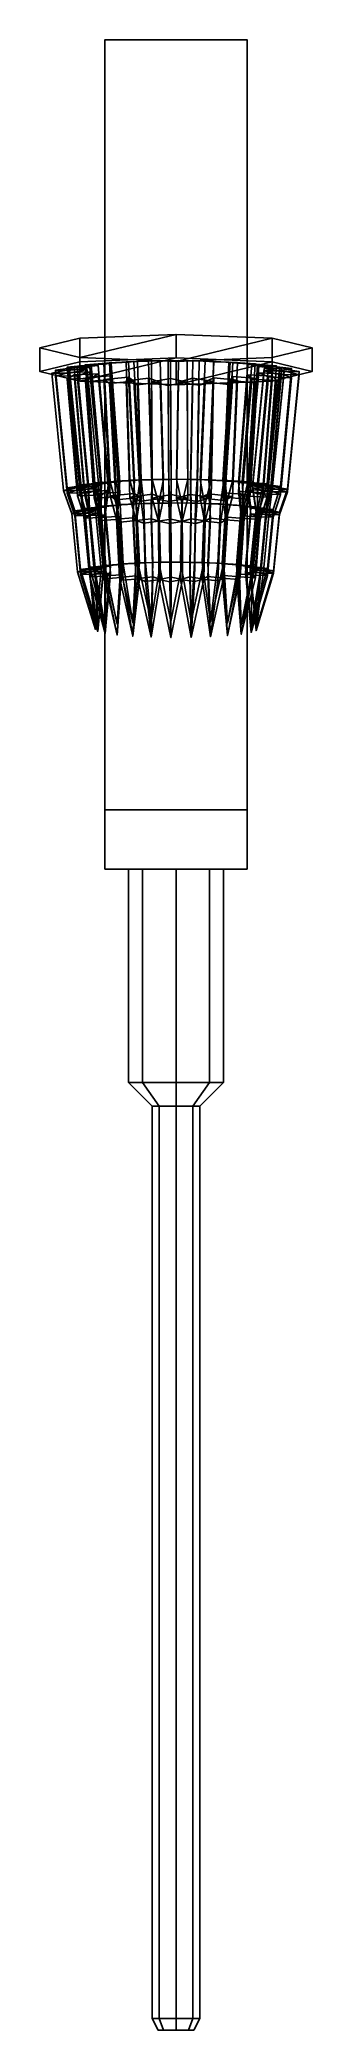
# Model space of a CAD drawing. Extents: x -0.12 to 0.12, y -1.63 to 0.05.
import ezdxf

# ---------------------------------------------------------------- set-up
doc = ezdxf.new("R2010")
doc.units = 0
doc.layers.add('SLEEVE', color=5, linetype='CONTINUOUS')

msp = doc.modelspace()

# ---------------------------------------------------------------- linework, layer by layer
at = {"layer": 'SLEEVE'}
for points in [[(-0.06, 0.05, 0.07), (-0.06, 0.05, -0.04), (-0.06, -0.6, -0.04), (-0.06, -0.6, -0.02)], [(0.06, 0.05, 0.07), (0.06, 0.05, -0.04), (-0.06, 0.05, -0.04), (-0.06, 0.05, 0.07)], [(-0.06, -0.6, -0.04), (-0.06, 0.05, -0.04), (0.06, 0.05, -0.04), (0.06, -0.6, -0.04)], [(0.06, -0.6, -0.02), (0.06, 0.05, 0.07), (-0.06, 0.05, 0.07), (-0.06, -0.6, -0.02)], [(-0.06, 0.05, 0.07), (-0.06, -0.6, -0.02), (-0.06, -0.65, -0.02), (-0.06, -0.65, 0.07)], [(0.06, 0.05, 0.07), (0.06, -0.6, -0.02), (-0.06, -0.6, -0.02), (-0.06, 0.05, 0.07)], [(0.06, -0.65, 0.07), (0.06, 0.05, 0.07), (-0.06, 0.05, 0.07), (-0.06, -0.65, 0.07)], [(0.06, -0.6, -0.04), (0.06, 0.05, -0.04), (0.06, 0.05, 0.07), (0.06, -0.6, -0.02)], [(0.06, -0.65, -0.02), (0.06, -0.6, -0.02), (0.06, 0.05, 0.07), (0.06, -0.65, 0.07)], [(-0.0813, -0.2019, 0.0991), (-0.115, -0.21, 0.18), (-0.0813, -0.2181, 0.2609), (0, -0.1986, 0.0656)], [(0, -0.2185, 0.0636), (-0.0813, -0.2218, 0.0971), (-0.0813, -0.2019, 0.0991), (0, -0.1986, 0.0656)], [(0, -0.1986, 0.0656), (-0.0813, -0.2181, 0.2609), (0, -0.2214, 0.2944), (0.0813, -0.2019, 0.0991)], [(0.0813, -0.2218, 0.0971), (0, -0.2185, 0.0636), (0, -0.1986, 0.0656), (0.0813, -0.2019, 0.0991)], [(-0.0813, -0.2218, 0.0971), (-0.115, -0.2299, 0.178), (-0.115, -0.21, 0.18), (-0.0813, -0.2019, 0.0991)], [(-0.115, -0.2299, 0.178), (-0.0813, -0.238, 0.2589), (-0.0813, -0.2181, 0.2609), (-0.115, -0.21, 0.18)], [(-0.0813, -0.238, 0.2589), (0, -0.2413, 0.2924), (0, -0.2214, 0.2944), (-0.0813, -0.2181, 0.2609)], [(0.0813, -0.2019, 0.0991), (0, -0.2214, 0.2944), (0.0813, -0.2181, 0.2609), (0.115, -0.21, 0.18)], [(0, -0.2413, 0.2924), (0.0813, -0.238, 0.2589), (0.0813, -0.2181, 0.2609), (0, -0.2214, 0.2944)], [(0.115, -0.2299, 0.178), (0.0813, -0.2218, 0.0971), (0.0813, -0.2019, 0.0991), (0.115, -0.21, 0.18)], [(0.0813, -0.238, 0.2589), (0.115, -0.2299, 0.178), (0.115, -0.21, 0.18), (0.0813, -0.2181, 0.2609)], [(0, -0.2185, 0.0636), (-0.0813, -0.238, 0.2589), (-0.115, -0.2299, 0.178), (-0.0813, -0.2218, 0.0971)], [(-0.0801, -0.3274, 0.1532), (-0.095, -0.3304, 0.168), (-0.1049, -0.2314, 0.1779), (-0.09, -0.2284, 0.1631)], [(-0.095, -0.3304, 0.168), (-0.0801, -0.3304, 0.1831), (-0.09, -0.2314, 0.1929), (-0.1049, -0.2314, 0.1779)], [(-0.0738, -0.3255, 0.1339), (-0.092, -0.3281, 0.1445), (-0.1016, -0.2288, 0.1519), (-0.0834, -0.2262, 0.1413)], [(-0.092, -0.3281, 0.1445), (-0.0813, -0.3284, 0.1628), (-0.0909, -0.2291, 0.1702), (-0.1016, -0.2288, 0.1519)], [(-0.0813, -0.3294, 0.1735), (-0.092, -0.3327, 0.1915), (-0.1016, -0.234, 0.2038), (-0.0909, -0.2307, 0.1858)], [(-0.092, -0.3327, 0.1915), (-0.0738, -0.3323, 0.2024), (-0.0834, -0.2336, 0.2147), (-0.1016, -0.234, 0.2038)], [(-0.0629, -0.3238, 0.1167), (-0.0832, -0.3259, 0.1224), (-0.0919, -0.2264, 0.1276), (-0.0716, -0.2243, 0.1218)], [(-0.0832, -0.3259, 0.1224), (-0.0774, -0.3264, 0.1428), (-0.0861, -0.2269, 0.1479), (-0.0919, -0.2264, 0.1276)], [(-0.0774, -0.3314, 0.1934), (-0.0832, -0.3349, 0.2135), (-0.0919, -0.2364, 0.2282), (-0.0861, -0.2329, 0.2081)], [(-0.0813, -0.3284, 0.1628), (-0.0631, -0.3258, 0.1522), (-0.0727, -0.2266, 0.1596), (-0.0909, -0.2291, 0.1702)], [(-0.0631, -0.329, 0.1844), (-0.0813, -0.3294, 0.1735), (-0.0909, -0.2307, 0.1858), (-0.0727, -0.2303, 0.1967)], [(-0.0801, -0.3304, 0.1831), (-0.0651, -0.3274, 0.1683), (-0.0751, -0.2284, 0.1782), (-0.09, -0.2314, 0.1929)], [(-0.0651, -0.3274, 0.1683), (-0.0801, -0.3274, 0.1532), (-0.09, -0.2284, 0.1631), (-0.0751, -0.2284, 0.1782)], [(-0.0774, -0.3264, 0.1428), (-0.0571, -0.3243, 0.1371), (-0.0658, -0.2248, 0.1422), (-0.0861, -0.2269, 0.1479)], [(-0.0571, -0.3305, 0.1995), (-0.0774, -0.3314, 0.1934), (-0.0861, -0.2329, 0.2081), (-0.0658, -0.232, 0.2142)], [(-0.0631, -0.3258, 0.1522), (-0.0738, -0.3255, 0.1339), (-0.0834, -0.2262, 0.1413), (-0.0727, -0.2266, 0.1596)], [(-0.0738, -0.3323, 0.2024), (-0.0631, -0.329, 0.1844), (-0.0727, -0.2303, 0.1967), (-0.0834, -0.2336, 0.2147)], [(0.0813, -0.2218, 0.0971), (0, -0.2413, 0.2924), (-0.0813, -0.238, 0.2589), (0, -0.2185, 0.0636)], [(-0.0481, -0.3224, 0.1027), (-0.0692, -0.3239, 0.1033), (-0.0765, -0.2242, 0.1064), (-0.0553, -0.2227, 0.1058)], [(-0.0692, -0.3239, 0.1033), (-0.0686, -0.3246, 0.1245), (-0.0759, -0.2249, 0.1276), (-0.0765, -0.2242, 0.1064)], [(-0.0686, -0.3333, 0.2118), (-0.0692, -0.3369, 0.2327), (-0.0765, -0.2385, 0.2493), (-0.0759, -0.2349, 0.2284)], [(-0.0686, -0.3246, 0.1245), (-0.0475, -0.323, 0.1239), (-0.0547, -0.2233, 0.127), (-0.0759, -0.2249, 0.1276)], [(-0.0475, -0.3319, 0.2127), (-0.0686, -0.3333, 0.2118), (-0.0759, -0.2349, 0.2284), (-0.0547, -0.2335, 0.2293)], [(-0.0571, -0.3243, 0.1371), (-0.0629, -0.3238, 0.1167), (-0.0716, -0.2243, 0.1218), (-0.0658, -0.2248, 0.1422)], [(-0.0629, -0.3341, 0.2196), (-0.0571, -0.3305, 0.1995), (-0.0658, -0.232, 0.2142), (-0.0716, -0.2355, 0.2342)], [(-0.0556, -0.323, 0.1089), (-0.0349, -0.322, 0.1135), (-0.0402, -0.2221, 0.1151), (-0.0609, -0.2232, 0.1104)], [(-0.0509, -0.3224, 0.0882), (-0.0556, -0.323, 0.1089), (-0.0609, -0.2232, 0.1104), (-0.0562, -0.2226, 0.0897)], [(-0.0349, -0.3329, 0.223), (-0.0556, -0.3348, 0.2274), (-0.0609, -0.2367, 0.2456), (-0.0402, -0.2347, 0.2412)], [(-0.0302, -0.3214, 0.0929), (-0.0509, -0.3224, 0.0882), (-0.0562, -0.2226, 0.0897), (-0.0356, -0.2216, 0.0944)], [(-0.0475, -0.323, 0.1239), (-0.0481, -0.3224, 0.1027), (-0.0553, -0.2227, 0.1058), (-0.0547, -0.2233, 0.127)], [(-0.0481, -0.3354, 0.2336), (-0.0475, -0.3319, 0.2127), (-0.0547, -0.2335, 0.2293), (-0.0553, -0.2371, 0.2502)], [(-0.039, -0.3218, 0.097), (-0.0201, -0.3213, 0.1066), (-0.0232, -0.2213, 0.1071), (-0.0421, -0.2219, 0.0975)], [(-0.0294, -0.3214, 0.0781), (-0.039, -0.3218, 0.097), (-0.0421, -0.2219, 0.0975), (-0.0324, -0.2215, 0.0786)], [(-0.0349, -0.322, 0.1135), (-0.0302, -0.3214, 0.0929), (-0.0356, -0.2216, 0.0944), (-0.0402, -0.2221, 0.1151)], [(-0.0302, -0.3364, 0.2434), (-0.0349, -0.3329, 0.223), (-0.0402, -0.2347, 0.2412), (-0.0356, -0.2382, 0.2616)], [(-0.0105, -0.3209, 0.0877), (-0.0294, -0.3214, 0.0781), (-0.0324, -0.2215, 0.0786), (-0.0135, -0.2209, 0.0882)], [(-0.0201, -0.3213, 0.1066), (-0.0105, -0.3209, 0.0877), (-0.0135, -0.2209, 0.0882), (-0.0232, -0.2213, 0.1071)], [(-0.006, -0.321, 0.0736), (-0.02, -0.3211, 0.0896), (-0.0206, -0.2211, 0.0896), (-0.0066, -0.221, 0.0737)], [(-0.02, -0.3211, 0.0896), (-0.0041, -0.321, 0.1036), (-0.0047, -0.221, 0.1036), (-0.0206, -0.2211, 0.0896)], [(0.0099, -0.3209, 0.0877), (-0.006, -0.321, 0.0736), (-0.0066, -0.221, 0.0737), (0.0093, -0.2209, 0.0877)], [(-0.0041, -0.321, 0.1036), (0.0099, -0.3209, 0.0877), (0.0093, -0.2209, 0.0877), (-0.0047, -0.221, 0.1036)], [(0.115, -0.2299, 0.178), (0.0813, -0.238, 0.2589), (0, -0.2413, 0.2924), (0.0813, -0.2218, 0.0971)], [(0.0178, -0.3211, 0.0751), (0.0003, -0.3208, 0.0871), (0.0021, -0.2208, 0.0872), (0.0197, -0.2211, 0.0753)], [(0.0003, -0.3208, 0.0871), (0.0122, -0.3211, 0.1046), (0.0141, -0.2211, 0.1048), (0.0021, -0.2208, 0.0872)], [(0.0122, -0.3211, 0.1046), (0.0297, -0.3214, 0.0927), (0.0316, -0.2214, 0.0928), (0.0141, -0.2211, 0.1048)], [(0.0297, -0.3214, 0.0927), (0.0178, -0.3211, 0.0751), (0.0197, -0.2211, 0.0753), (0.0316, -0.2214, 0.0928)], [(0.0404, -0.3219, 0.0825), (0.0205, -0.3211, 0.0897), (0.0247, -0.2212, 0.0906), (0.0447, -0.222, 0.0834)], [(0.0205, -0.3211, 0.0897), (0.0277, -0.3216, 0.1096), (0.032, -0.2217, 0.1106), (0.0247, -0.2212, 0.0906)], [(0.0277, -0.3333, 0.2269), (0.0205, -0.3367, 0.2466), (0.0247, -0.2386, 0.2654), (0.032, -0.2352, 0.2458)], [(0.0277, -0.3216, 0.1096), (0.0477, -0.3224, 0.1024), (0.0519, -0.2224, 0.1033), (0.032, -0.2217, 0.1106)], [(0.0477, -0.3355, 0.2339), (0.0277, -0.3333, 0.2269), (0.032, -0.2352, 0.2458), (0.0519, -0.2374, 0.2527)], [(0.0606, -0.3231, 0.0952), (0.0395, -0.3218, 0.0972), (0.0458, -0.2221, 0.0995), (0.0669, -0.2234, 0.0974)], [(0.0395, -0.3218, 0.0972), (0.0415, -0.3224, 0.1183), (0.0479, -0.2227, 0.1206), (0.0458, -0.2221, 0.0995)], [(0.0415, -0.3324, 0.2182), (0.0395, -0.336, 0.239), (0.0458, -0.2377, 0.2565), (0.0479, -0.2342, 0.2357)], [(0.0477, -0.3224, 0.1024), (0.0404, -0.3219, 0.0825), (0.0447, -0.222, 0.0834), (0.0519, -0.2224, 0.1033)], [(0.0415, -0.3224, 0.1183), (0.0626, -0.3237, 0.1163), (0.0689, -0.224, 0.1185), (0.0479, -0.2227, 0.1206)], [(0.0626, -0.3341, 0.22), (0.0415, -0.3324, 0.2182), (0.0479, -0.2342, 0.2357), (0.0689, -0.2358, 0.2375)], [(0.056, -0.323, 0.1092), (0.0527, -0.3236, 0.1302), (0.0607, -0.224, 0.1343), (0.064, -0.2234, 0.1133)], [(0.0527, -0.3236, 0.1302), (0.0736, -0.3254, 0.1334), (0.0816, -0.2259, 0.1374), (0.0607, -0.224, 0.1343)], [(0.0736, -0.3324, 0.2029), (0.0527, -0.3312, 0.2064), (0.0607, -0.2328, 0.2221), (0.0816, -0.2339, 0.2186)], [(0.0527, -0.3312, 0.2064), (0.056, -0.3348, 0.227), (0.064, -0.2364, 0.2427), (0.0607, -0.2328, 0.2221)], [(0.0769, -0.3249, 0.1124), (0.056, -0.323, 0.1092), (0.064, -0.2234, 0.1133), (0.0849, -0.2253, 0.1165)], [(0.0626, -0.3237, 0.1163), (0.0606, -0.3231, 0.0952), (0.0669, -0.2234, 0.0974), (0.0689, -0.224, 0.1185)], [(0.0689, -0.3246, 0.1249), (0.0606, -0.3251, 0.1444), (0.0698, -0.2257, 0.1507), (0.0782, -0.2252, 0.1312)], [(0.0606, -0.3251, 0.1444), (0.08, -0.3274, 0.1527), (0.0892, -0.228, 0.1589), (0.0698, -0.2257, 0.1507)], [(0.08, -0.3305, 0.1836), (0.0606, -0.3298, 0.1921), (0.0698, -0.2312, 0.2057), (0.0892, -0.2318, 0.1971)], [(0.0606, -0.3298, 0.1921), (0.0689, -0.3332, 0.2113), (0.0782, -0.2346, 0.2249), (0.0698, -0.2312, 0.2057)], [(0.0776, -0.3264, 0.1433), (0.0646, -0.3266, 0.1602), (0.0745, -0.2275, 0.1688), (0.0874, -0.2273, 0.152)], [(0.0646, -0.3266, 0.1602), (0.0813, -0.3294, 0.173), (0.0912, -0.2303, 0.1816), (0.0745, -0.2275, 0.1688)], [(0.0813, -0.3284, 0.1633), (0.0646, -0.3282, 0.1764), (0.0745, -0.2294, 0.1875), (0.0912, -0.2295, 0.1744)], [(0.0646, -0.3282, 0.1764), (0.0776, -0.3314, 0.1929), (0.0874, -0.2325, 0.204), (0.0745, -0.2294, 0.1875)], [(0.0883, -0.3269, 0.1332), (0.0689, -0.3246, 0.1249), (0.0782, -0.2252, 0.1312), (0.0976, -0.2275, 0.1394)], [(0.0689, -0.3332, 0.2113), (0.0883, -0.3339, 0.2028), (0.0976, -0.2352, 0.2163), (0.0782, -0.2346, 0.2249)], [(0.0736, -0.3254, 0.1334), (0.0769, -0.3249, 0.1124), (0.0849, -0.2253, 0.1165), (0.0816, -0.2259, 0.1374)], [(0.0769, -0.3359, 0.2235), (0.0736, -0.3324, 0.2029), (0.0816, -0.2339, 0.2186), (0.0849, -0.2375, 0.2392)], [(0.0942, -0.3292, 0.1561), (0.0776, -0.3264, 0.1433), (0.0874, -0.2273, 0.152), (0.1041, -0.2301, 0.1648)], [(0.0776, -0.3314, 0.1929), (0.0942, -0.3316, 0.1798), (0.1041, -0.2327, 0.191), (0.0874, -0.2325, 0.204)], [(0.08, -0.3274, 0.1527), (0.0883, -0.3269, 0.1332), (0.0976, -0.2275, 0.1394), (0.0892, -0.228, 0.1589)], [(0.0883, -0.3339, 0.2028), (0.08, -0.3305, 0.1836), (0.0892, -0.2318, 0.1971), (0.0976, -0.2352, 0.2163)], [(0.0942, -0.3316, 0.1798), (0.0813, -0.3284, 0.1633), (0.0912, -0.2295, 0.1744), (0.1041, -0.2327, 0.191)], [(0.0813, -0.3294, 0.173), (0.0942, -0.3292, 0.1561), (0.1041, -0.2301, 0.1648), (0.0912, -0.2303, 0.1816)], [(-0.0832, -0.3349, 0.2135), (-0.0629, -0.3341, 0.2196), (-0.0716, -0.2355, 0.2342), (-0.0919, -0.2364, 0.2282)], [(-0.0692, -0.3369, 0.2327), (-0.0481, -0.3354, 0.2336), (-0.0553, -0.2371, 0.2502), (-0.0765, -0.2385, 0.2493)], [(-0.0556, -0.3348, 0.2274), (-0.0509, -0.3384, 0.2478), (-0.0562, -0.2402, 0.266), (-0.0609, -0.2367, 0.2456)], [(-0.0509, -0.3384, 0.2478), (-0.0302, -0.3364, 0.2434), (-0.0356, -0.2382, 0.2616), (-0.0562, -0.2402, 0.266)], [(-0.0201, -0.3336, 0.2299), (-0.039, -0.336, 0.2393), (-0.0421, -0.2379, 0.2586), (-0.0232, -0.2355, 0.2492)], [(-0.039, -0.336, 0.2393), (-0.0294, -0.3394, 0.2579), (-0.0324, -0.2413, 0.2772), (-0.0421, -0.2379, 0.2586)], [(-0.0294, -0.3394, 0.2579), (-0.0105, -0.3369, 0.2485), (-0.0135, -0.2389, 0.2678), (-0.0324, -0.2413, 0.2772)], [(-0.0105, -0.3369, 0.2485), (-0.0201, -0.3336, 0.2299), (-0.0232, -0.2355, 0.2492), (-0.0135, -0.2389, 0.2678)], [(-0.0041, -0.3339, 0.233), (-0.02, -0.3368, 0.2467), (-0.0206, -0.2387, 0.2665), (-0.0047, -0.2359, 0.2527)], [(-0.02, -0.3368, 0.2467), (-0.006, -0.3398, 0.2623), (-0.0066, -0.2418, 0.2821), (-0.0206, -0.2387, 0.2665)], [(-0.006, -0.3398, 0.2623), (0.0099, -0.3369, 0.2486), (0.0093, -0.2389, 0.2683), (-0.0066, -0.2418, 0.2821)], [(0.0099, -0.3369, 0.2486), (-0.0041, -0.3339, 0.233), (-0.0047, -0.2359, 0.2527), (0.0093, -0.2389, 0.2683)], [(0.0122, -0.3338, 0.232), (0.0003, -0.337, 0.2492), (0.0021, -0.239, 0.2688), (0.0141, -0.2357, 0.2515)], [(0.0003, -0.337, 0.2492), (0.0178, -0.3397, 0.2608), (0.0197, -0.2416, 0.2804), (0.0021, -0.239, 0.2688)], [(0.0297, -0.3364, 0.2436), (0.0122, -0.3338, 0.232), (0.0141, -0.2357, 0.2515), (0.0316, -0.2384, 0.2632)], [(0.0178, -0.3397, 0.2608), (0.0297, -0.3364, 0.2436), (0.0316, -0.2384, 0.2632), (0.0197, -0.2416, 0.2804)], [(0.0205, -0.3367, 0.2466), (0.0404, -0.3389, 0.2535), (0.0447, -0.2408, 0.2723), (0.0247, -0.2386, 0.2654)], [(0.0395, -0.336, 0.239), (0.0606, -0.3377, 0.2408), (0.0669, -0.2394, 0.2583), (0.0458, -0.2377, 0.2565)], [(0.0404, -0.3389, 0.2535), (0.0477, -0.3355, 0.2339), (0.0519, -0.2374, 0.2527), (0.0447, -0.2408, 0.2723)], [(0.056, -0.3348, 0.227), (0.0769, -0.3359, 0.2235), (0.0849, -0.2375, 0.2392), (0.064, -0.2364, 0.2427)], [(0.0606, -0.3377, 0.2408), (0.0626, -0.3341, 0.22), (0.0689, -0.2358, 0.2375), (0.0669, -0.2394, 0.2583)], [(-0.095, -0.3304, 0.168), (-0.0801, -0.3274, 0.1532), (-0.0781, -0.3477, 0.1562), (-0.088, -0.3497, 0.1661)], [(-0.0801, -0.3304, 0.1831), (-0.095, -0.3304, 0.168), (-0.088, -0.3497, 0.1661), (-0.0781, -0.3497, 0.1761)], [(-0.092, -0.3281, 0.1445), (-0.0738, -0.3255, 0.1339), (-0.0731, -0.3458, 0.1372), (-0.0853, -0.3475, 0.1443)], [(-0.0813, -0.3284, 0.1628), (-0.092, -0.3281, 0.1445), (-0.0853, -0.3475, 0.1443), (-0.0781, -0.3478, 0.1565)], [(-0.092, -0.3327, 0.1915), (-0.0813, -0.3294, 0.1735), (-0.0781, -0.3497, 0.1758), (-0.0853, -0.3519, 0.1878)], [(-0.0738, -0.3323, 0.2024), (-0.092, -0.3327, 0.1915), (-0.0853, -0.3519, 0.1878), (-0.0731, -0.3516, 0.1951)], [(-0.0832, -0.3259, 0.1224), (-0.0629, -0.3238, 0.1167), (-0.0636, -0.3441, 0.12), (-0.0771, -0.3455, 0.1239)], [(-0.0774, -0.3264, 0.1428), (-0.0832, -0.3259, 0.1224), (-0.0771, -0.3455, 0.1239), (-0.0732, -0.3459, 0.1374)], [(-0.0832, -0.3349, 0.2135), (-0.0774, -0.3314, 0.1934), (-0.0732, -0.3516, 0.1949), (-0.0771, -0.3539, 0.2083)], [(-0.0629, -0.3341, 0.2196), (-0.0832, -0.3349, 0.2135), (-0.0771, -0.3539, 0.2083), (-0.0636, -0.3533, 0.2123)], [(-0.0631, -0.3258, 0.1522), (-0.0813, -0.3284, 0.1628), (-0.0781, -0.3478, 0.1565), (-0.066, -0.346, 0.1494)], [(-0.0813, -0.3294, 0.1735), (-0.0631, -0.329, 0.1844), (-0.066, -0.3494, 0.1831), (-0.0781, -0.3497, 0.1758)], [(-0.0801, -0.3274, 0.1532), (-0.0651, -0.3274, 0.1683), (-0.0681, -0.3477, 0.1663), (-0.0781, -0.3477, 0.1562)], [(-0.0651, -0.3274, 0.1683), (-0.0801, -0.3304, 0.1831), (-0.0781, -0.3497, 0.1761), (-0.0681, -0.3477, 0.1663)], [(-0.0571, -0.3243, 0.1371), (-0.0774, -0.3264, 0.1428), (-0.0732, -0.3459, 0.1374), (-0.0597, -0.3445, 0.1336)], [(-0.0774, -0.3314, 0.1934), (-0.0571, -0.3305, 0.1995), (-0.0597, -0.351, 0.1989), (-0.0732, -0.3516, 0.1949)], [(-0.0738, -0.3255, 0.1339), (-0.0631, -0.3258, 0.1522), (-0.066, -0.346, 0.1494), (-0.0731, -0.3458, 0.1372)], [(-0.0631, -0.329, 0.1844), (-0.0738, -0.3323, 0.2024), (-0.0731, -0.3516, 0.1951), (-0.066, -0.3494, 0.1831)], [(-0.0692, -0.3239, 0.1033), (-0.0481, -0.3224, 0.1027), (-0.0501, -0.3427, 0.1057), (-0.0642, -0.3437, 0.1061)], [(-0.0686, -0.3246, 0.1245), (-0.0692, -0.3239, 0.1033), (-0.0642, -0.3437, 0.1061), (-0.0638, -0.3441, 0.1202)], [(-0.0692, -0.3369, 0.2327), (-0.0686, -0.3333, 0.2118), (-0.0638, -0.3533, 0.2121), (-0.0642, -0.3557, 0.226)], [(-0.0481, -0.3354, 0.2336), (-0.0692, -0.3369, 0.2327), (-0.0642, -0.3557, 0.226), (-0.0501, -0.3548, 0.2266)], [(-0.0475, -0.323, 0.1239), (-0.0686, -0.3246, 0.1245), (-0.0638, -0.3441, 0.1202), (-0.0497, -0.3431, 0.1198)], [(-0.0686, -0.3333, 0.2118), (-0.0475, -0.3319, 0.2127), (-0.0497, -0.3524, 0.2127), (-0.0638, -0.3533, 0.2121)], [(-0.0629, -0.3238, 0.1167), (-0.0571, -0.3243, 0.1371), (-0.0597, -0.3445, 0.1336), (-0.0636, -0.3441, 0.12)], [(-0.0571, -0.3305, 0.1995), (-0.0629, -0.3341, 0.2196), (-0.0636, -0.3533, 0.2123), (-0.0597, -0.351, 0.1989)], [(-0.0349, -0.322, 0.1135), (-0.0556, -0.323, 0.1089), (-0.0503, -0.3427, 0.1059), (-0.0365, -0.342, 0.109)], [(-0.0556, -0.323, 0.1089), (-0.0509, -0.3224, 0.0882), (-0.0472, -0.3423, 0.0921), (-0.0503, -0.3427, 0.1059)], [(-0.0556, -0.3348, 0.2274), (-0.0349, -0.3329, 0.223), (-0.0365, -0.3534, 0.2235), (-0.0503, -0.3547, 0.2264)], [(-0.0509, -0.3384, 0.2478), (-0.0556, -0.3348, 0.2274), (-0.0503, -0.3547, 0.2264), (-0.0472, -0.3571, 0.24)], [(-0.0509, -0.3224, 0.0882), (-0.0302, -0.3214, 0.0929), (-0.0334, -0.3416, 0.0952), (-0.0472, -0.3423, 0.0921)], [(-0.0481, -0.3224, 0.1027), (-0.0475, -0.323, 0.1239), (-0.0497, -0.3431, 0.1198), (-0.0501, -0.3427, 0.1057)], [(-0.0475, -0.3319, 0.2127), (-0.0481, -0.3354, 0.2336), (-0.0501, -0.3548, 0.2266), (-0.0497, -0.3524, 0.2127)], [(-0.0201, -0.3213, 0.1066), (-0.039, -0.3218, 0.097), (-0.0336, -0.3416, 0.0953), (-0.0211, -0.3413, 0.1018)], [(-0.039, -0.3218, 0.097), (-0.0294, -0.3214, 0.0781), (-0.0272, -0.3414, 0.0827), (-0.0336, -0.3416, 0.0953)], [(-0.039, -0.336, 0.2393), (-0.0201, -0.3336, 0.2299), (-0.0211, -0.3542, 0.2307), (-0.0336, -0.3558, 0.237)], [(-0.0302, -0.3214, 0.0929), (-0.0349, -0.322, 0.1135), (-0.0365, -0.342, 0.109), (-0.0334, -0.3416, 0.0952)], [(-0.0349, -0.3329, 0.223), (-0.0302, -0.3364, 0.2434), (-0.0334, -0.3558, 0.2371), (-0.0365, -0.3534, 0.2235)], [(-0.0294, -0.3214, 0.0781), (-0.0105, -0.3209, 0.0877), (-0.0146, -0.341, 0.0892), (-0.0272, -0.3414, 0.0827)], [(-0.0105, -0.3209, 0.0877), (-0.0201, -0.3213, 0.1066), (-0.0211, -0.3413, 0.1018), (-0.0146, -0.341, 0.0892)], [(-0.0201, -0.3336, 0.2299), (-0.0105, -0.3369, 0.2485), (-0.0146, -0.3564, 0.2431), (-0.0211, -0.3542, 0.2307)], [(-0.0041, -0.321, 0.1036), (-0.02, -0.3211, 0.0896), (-0.0149, -0.341, 0.0892), (-0.0043, -0.341, 0.0986)], [(-0.02, -0.3211, 0.0896), (-0.006, -0.321, 0.0736), (-0.0055, -0.341, 0.0786), (-0.0149, -0.341, 0.0892)], [(-0.02, -0.3368, 0.2467), (-0.0041, -0.3339, 0.233), (-0.0043, -0.3545, 0.2339), (-0.0149, -0.3564, 0.2431)], [(-0.006, -0.321, 0.0736), (0.0099, -0.3209, 0.0877), (0.0051, -0.3409, 0.088), (-0.0055, -0.341, 0.0786)], [(0.0099, -0.3209, 0.0877), (-0.0041, -0.321, 0.1036), (-0.0043, -0.341, 0.0986), (0.0051, -0.3409, 0.088)], [(-0.0041, -0.3339, 0.233), (0.0099, -0.3369, 0.2486), (0.0051, -0.3565, 0.2443), (-0.0043, -0.3545, 0.2339)], [(0.0122, -0.3211, 0.1046), (0.0003, -0.3208, 0.0871), (0.0048, -0.3409, 0.088), (0.0128, -0.3411, 0.0997)], [(0.0003, -0.3208, 0.0871), (0.0178, -0.3211, 0.0751), (0.0165, -0.3411, 0.08), (0.0048, -0.3409, 0.088)], [(0.0003, -0.337, 0.2492), (0.0122, -0.3338, 0.232), (0.0128, -0.3544, 0.2328), (0.0048, -0.3565, 0.2443)], [(0.0297, -0.3214, 0.0927), (0.0122, -0.3211, 0.1046), (0.0128, -0.3411, 0.0997), (0.0245, -0.3413, 0.0917)], [(0.0122, -0.3338, 0.232), (0.0297, -0.3364, 0.2436), (0.0245, -0.3561, 0.2406), (0.0128, -0.3544, 0.2328)], [(0.0178, -0.3211, 0.0751), (0.0297, -0.3214, 0.0927), (0.0245, -0.3413, 0.0917), (0.0165, -0.3411, 0.08)], [(0.0277, -0.3216, 0.1096), (0.0205, -0.3211, 0.0897), (0.0242, -0.3413, 0.0916), (0.029, -0.3416, 0.1049)], [(0.0205, -0.3211, 0.0897), (0.0404, -0.3219, 0.0825), (0.0375, -0.3418, 0.0868), (0.0242, -0.3413, 0.0916)], [(0.0205, -0.3367, 0.2466), (0.0277, -0.3333, 0.2269), (0.029, -0.3539, 0.2276), (0.0242, -0.3562, 0.2407)], [(0.0477, -0.3224, 0.1024), (0.0277, -0.3216, 0.1096), (0.029, -0.3416, 0.1049), (0.0423, -0.3421, 0.1001)], [(0.0277, -0.3333, 0.2269), (0.0477, -0.3355, 0.2339), (0.0423, -0.3553, 0.2322), (0.029, -0.3539, 0.2276)], [(0.0404, -0.3219, 0.0825), (0.0477, -0.3224, 0.1024), (0.0423, -0.3421, 0.1001), (0.0375, -0.3418, 0.0868)], [(0.0477, -0.3355, 0.2339), (0.0404, -0.3389, 0.2535), (0.0375, -0.3576, 0.2453), (0.0423, -0.3553, 0.2322)], [(0.0415, -0.3224, 0.1183), (0.0395, -0.3218, 0.0972), (0.0421, -0.3421, 0.0999), (0.0434, -0.3425, 0.114)], [(0.0395, -0.3218, 0.0972), (0.0606, -0.3231, 0.0952), (0.0561, -0.343, 0.0986), (0.0421, -0.3421, 0.0999)], [(0.0395, -0.336, 0.239), (0.0415, -0.3324, 0.2182), (0.0434, -0.3529, 0.2185), (0.0421, -0.3553, 0.2324)], [(0.0606, -0.3377, 0.2408), (0.0395, -0.336, 0.239), (0.0421, -0.3553, 0.2324), (0.0561, -0.3564, 0.2336)], [(0.0626, -0.3237, 0.1163), (0.0415, -0.3224, 0.1183), (0.0434, -0.3425, 0.114), (0.0575, -0.3434, 0.1126)], [(0.0415, -0.3324, 0.2182), (0.0626, -0.3341, 0.22), (0.0575, -0.3541, 0.2197), (0.0434, -0.3529, 0.2185)], [(0.0527, -0.3236, 0.1302), (0.056, -0.323, 0.1092), (0.0573, -0.3434, 0.1124), (0.0551, -0.3438, 0.1264)], [(0.0736, -0.3254, 0.1334), (0.0527, -0.3236, 0.1302), (0.0551, -0.3438, 0.1264), (0.069, -0.345, 0.1285)], [(0.056, -0.3348, 0.227), (0.0527, -0.3312, 0.2064), (0.0551, -0.3517, 0.2061), (0.0573, -0.3541, 0.2199)], [(0.0527, -0.3312, 0.2064), (0.0736, -0.3324, 0.2029), (0.069, -0.3525, 0.2038), (0.0551, -0.3517, 0.2061)], [(0.056, -0.323, 0.1092), (0.0769, -0.3249, 0.1124), (0.0712, -0.3446, 0.1146), (0.0573, -0.3434, 0.1124)], [(0.0769, -0.3359, 0.2235), (0.056, -0.3348, 0.227), (0.0573, -0.3541, 0.2199), (0.0712, -0.3548, 0.2175)], [(0.0606, -0.3231, 0.0952), (0.0626, -0.3237, 0.1163), (0.0575, -0.3434, 0.1126), (0.0561, -0.343, 0.0986)], [(0.0626, -0.3341, 0.22), (0.0606, -0.3377, 0.2408), (0.0561, -0.3564, 0.2336), (0.0575, -0.3541, 0.2197)], [(0.0606, -0.3251, 0.1444), (0.0689, -0.3246, 0.1249), (0.0689, -0.3449, 0.1283), (0.0633, -0.3452, 0.1413)], [(0.08, -0.3274, 0.1527), (0.0606, -0.3251, 0.1444), (0.0633, -0.3452, 0.1413), (0.0763, -0.3468, 0.1468)], [(0.0689, -0.3332, 0.2113), (0.0606, -0.3298, 0.1921), (0.0633, -0.3502, 0.1912), (0.0689, -0.3525, 0.204)], [(0.0606, -0.3298, 0.1921), (0.08, -0.3305, 0.1836), (0.0763, -0.3506, 0.1855), (0.0633, -0.3502, 0.1912)], [(0.0646, -0.3266, 0.1602), (0.0776, -0.3264, 0.1433), (0.0762, -0.3468, 0.1465), (0.0676, -0.3469, 0.1578)], [(0.0813, -0.3294, 0.173), (0.0646, -0.3266, 0.1602), (0.0676, -0.3469, 0.1578), (0.0787, -0.3487, 0.1663)], [(0.0776, -0.3314, 0.1929), (0.0646, -0.3282, 0.1764), (0.0676, -0.3486, 0.1747), (0.0762, -0.3507, 0.1858)], [(0.0646, -0.3282, 0.1764), (0.0813, -0.3284, 0.1633), (0.0787, -0.3487, 0.166), (0.0676, -0.3486, 0.1747)], [(0.0689, -0.3246, 0.1249), (0.0883, -0.3269, 0.1332), (0.0819, -0.3465, 0.1338), (0.0689, -0.3449, 0.1283)], [(0.0883, -0.3339, 0.2028), (0.0689, -0.3332, 0.2113), (0.0689, -0.3525, 0.204), (0.0819, -0.3529, 0.1983)], [(0.0769, -0.3249, 0.1124), (0.0736, -0.3254, 0.1334), (0.069, -0.345, 0.1285), (0.0712, -0.3446, 0.1146)], [(0.0736, -0.3324, 0.2029), (0.0769, -0.3359, 0.2235), (0.0712, -0.3548, 0.2175), (0.069, -0.3525, 0.2038)], [(0.0776, -0.3264, 0.1433), (0.0942, -0.3292, 0.1561), (0.0873, -0.3486, 0.1551), (0.0762, -0.3468, 0.1465)], [(0.0942, -0.3316, 0.1798), (0.0776, -0.3314, 0.1929), (0.0762, -0.3507, 0.1858), (0.0873, -0.3508, 0.177)], [(0.0883, -0.3269, 0.1332), (0.08, -0.3274, 0.1527), (0.0763, -0.3468, 0.1468), (0.0819, -0.3465, 0.1338)], [(0.08, -0.3305, 0.1836), (0.0883, -0.3339, 0.2028), (0.0819, -0.3529, 0.1983), (0.0763, -0.3506, 0.1855)], [(0.0813, -0.3284, 0.1633), (0.0942, -0.3316, 0.1798), (0.0873, -0.3508, 0.177), (0.0787, -0.3487, 0.166)], [(0.0942, -0.3292, 0.1561), (0.0813, -0.3294, 0.173), (0.0787, -0.3487, 0.1663), (0.0873, -0.3486, 0.1551)], [(-0.0731, -0.3972, 0.1513), (-0.0831, -0.3992, 0.1611), (-0.088, -0.3497, 0.1661), (-0.0781, -0.3477, 0.1562)], [(-0.0831, -0.3992, 0.1611), (-0.0731, -0.3992, 0.1712), (-0.0781, -0.3497, 0.1761), (-0.088, -0.3497, 0.1661)], [(-0.0683, -0.3955, 0.1335), (-0.0805, -0.3972, 0.1406), (-0.0853, -0.3475, 0.1443), (-0.0731, -0.3458, 0.1372)], [(-0.0805, -0.3972, 0.1406), (-0.0733, -0.3974, 0.1528), (-0.0781, -0.3478, 0.1565), (-0.0853, -0.3475, 0.1443)], [(-0.0733, -0.3991, 0.1697), (-0.0805, -0.4013, 0.1817), (-0.0853, -0.3519, 0.1878), (-0.0781, -0.3497, 0.1758)], [(-0.0805, -0.4013, 0.1817), (-0.0683, -0.401, 0.1889), (-0.0731, -0.3516, 0.1951), (-0.0853, -0.3519, 0.1878)], [(-0.0733, -0.3974, 0.1528), (-0.0612, -0.3957, 0.1457), (-0.066, -0.346, 0.1494), (-0.0781, -0.3478, 0.1565)], [(-0.0731, -0.3992, 0.1712), (-0.0632, -0.3972, 0.1613), (-0.0681, -0.3477, 0.1663), (-0.0781, -0.3497, 0.1761)], [(-0.0632, -0.3972, 0.1613), (-0.0731, -0.3972, 0.1513), (-0.0781, -0.3477, 0.1562), (-0.0681, -0.3477, 0.1663)], [(-0.0612, -0.3988, 0.1769), (-0.0733, -0.3991, 0.1697), (-0.0781, -0.3497, 0.1758), (-0.066, -0.3494, 0.1831)], [(-0.0593, -0.3939, 0.1174), (-0.0728, -0.3952, 0.1213), (-0.0771, -0.3455, 0.1239), (-0.0636, -0.3441, 0.12)], [(-0.0728, -0.3952, 0.1213), (-0.0689, -0.3956, 0.1349), (-0.0732, -0.3459, 0.1374), (-0.0771, -0.3455, 0.1239)], [(-0.0689, -0.4009, 0.1875), (-0.0728, -0.4032, 0.2009), (-0.0771, -0.3539, 0.2083), (-0.0732, -0.3516, 0.1949)], [(-0.0689, -0.3956, 0.1349), (-0.0554, -0.3942, 0.131), (-0.0597, -0.3445, 0.1336), (-0.0732, -0.3459, 0.1374)], [(-0.0554, -0.4003, 0.1916), (-0.0689, -0.4009, 0.1875), (-0.0732, -0.3516, 0.1949), (-0.0597, -0.351, 0.1989)], [(-0.0612, -0.3957, 0.1457), (-0.0683, -0.3955, 0.1335), (-0.0731, -0.3458, 0.1372), (-0.066, -0.346, 0.1494)], [(-0.0683, -0.401, 0.1889), (-0.0612, -0.3988, 0.1769), (-0.066, -0.3494, 0.1831), (-0.0731, -0.3516, 0.1951)], [(-0.0465, -0.3925, 0.1042), (-0.0606, -0.3936, 0.1045), (-0.0642, -0.3437, 0.1061), (-0.0501, -0.3427, 0.1057)], [(-0.0606, -0.3936, 0.1045), (-0.0601, -0.394, 0.1187), (-0.0638, -0.3441, 0.1202), (-0.0642, -0.3437, 0.1061)], [(-0.0601, -0.394, 0.1187), (-0.046, -0.3929, 0.1183), (-0.0497, -0.3431, 0.1198), (-0.0638, -0.3441, 0.1202)], [(-0.046, -0.4015, 0.2043), (-0.0601, -0.4025, 0.2038), (-0.0638, -0.3533, 0.2121), (-0.0497, -0.3524, 0.2127)], [(-0.0554, -0.3942, 0.131), (-0.0593, -0.3939, 0.1174), (-0.0636, -0.3441, 0.12), (-0.0597, -0.3445, 0.1336)], [(-0.0593, -0.4026, 0.205), (-0.0554, -0.4003, 0.1916), (-0.0597, -0.351, 0.1989), (-0.0636, -0.3533, 0.2123)], [(-0.0302, -0.3364, 0.2434), (-0.0509, -0.3384, 0.2478), (-0.0472, -0.3571, 0.24), (-0.0334, -0.3558, 0.2371)], [(-0.0476, -0.3926, 0.1051), (-0.0338, -0.3919, 0.1082), (-0.0365, -0.342, 0.109), (-0.0503, -0.3427, 0.1059)], [(-0.0445, -0.3922, 0.0913), (-0.0476, -0.3926, 0.1051), (-0.0503, -0.3427, 0.1059), (-0.0472, -0.3423, 0.0921)], [(-0.046, -0.3929, 0.1183), (-0.0465, -0.3925, 0.1042), (-0.0501, -0.3427, 0.1057), (-0.0497, -0.3431, 0.1198)], [(-0.0465, -0.4039, 0.2183), (-0.046, -0.4015, 0.2043), (-0.0497, -0.3524, 0.2127), (-0.0501, -0.3548, 0.2266)], [(-0.0307, -0.3916, 0.0945), (-0.0445, -0.3922, 0.0913), (-0.0472, -0.3423, 0.0921), (-0.0334, -0.3416, 0.0952)], [(-0.0294, -0.3394, 0.2579), (-0.039, -0.336, 0.2393), (-0.0336, -0.3558, 0.237), (-0.0272, -0.358, 0.2494)], [(-0.0338, -0.3919, 0.1082), (-0.0307, -0.3916, 0.0945), (-0.0334, -0.3416, 0.0952), (-0.0365, -0.342, 0.109)], [(-0.0321, -0.3916, 0.0951), (-0.0195, -0.3913, 0.1015), (-0.0211, -0.3413, 0.1018), (-0.0336, -0.3416, 0.0953)], [(-0.0257, -0.3914, 0.0825), (-0.0321, -0.3916, 0.0951), (-0.0336, -0.3416, 0.0953), (-0.0272, -0.3414, 0.0827)], [(-0.0105, -0.3369, 0.2485), (-0.0294, -0.3394, 0.2579), (-0.0272, -0.358, 0.2494), (-0.0146, -0.3564, 0.2431)], [(-0.0131, -0.391, 0.0889), (-0.0257, -0.3914, 0.0825), (-0.0272, -0.3414, 0.0827), (-0.0146, -0.341, 0.0892)], [(-0.0195, -0.3913, 0.1015), (-0.0131, -0.391, 0.0889), (-0.0146, -0.341, 0.0892), (-0.0211, -0.3413, 0.1018)], [(-0.006, -0.3398, 0.2623), (-0.02, -0.3368, 0.2467), (-0.0149, -0.3564, 0.2431), (-0.0055, -0.3584, 0.2535)], [(-0.0052, -0.391, 0.0786), (-0.0146, -0.391, 0.0892), (-0.0149, -0.341, 0.0892), (-0.0055, -0.341, 0.0786)], [(-0.0146, -0.391, 0.0892), (-0.004, -0.391, 0.0986), (-0.0043, -0.341, 0.0986), (-0.0149, -0.341, 0.0892)], [(0.0099, -0.3369, 0.2486), (-0.006, -0.3398, 0.2623), (-0.0055, -0.3584, 0.2535), (0.0051, -0.3565, 0.2443)], [(0.0054, -0.3909, 0.088), (-0.0052, -0.391, 0.0786), (-0.0055, -0.341, 0.0786), (0.0051, -0.3409, 0.088)], [(-0.004, -0.391, 0.0986), (0.0054, -0.3909, 0.088), (0.0051, -0.3409, 0.088), (-0.0043, -0.341, 0.0986)], [(0.0178, -0.3397, 0.2608), (0.0003, -0.337, 0.2492), (0.0048, -0.3565, 0.2443), (0.0165, -0.3583, 0.2521)], [(0.0156, -0.3911, 0.0799), (0.0039, -0.3909, 0.0879), (0.0048, -0.3409, 0.088), (0.0165, -0.3411, 0.08)], [(0.0039, -0.3909, 0.0879), (0.0118, -0.3911, 0.0996), (0.0128, -0.3411, 0.0997), (0.0048, -0.3409, 0.088)], [(0.0118, -0.3911, 0.0996), (0.0235, -0.3913, 0.0916), (0.0245, -0.3413, 0.0917), (0.0128, -0.3411, 0.0997)], [(0.0235, -0.3913, 0.0916), (0.0156, -0.3911, 0.0799), (0.0165, -0.3411, 0.08), (0.0245, -0.3413, 0.0917)], [(0.0297, -0.3364, 0.2436), (0.0178, -0.3397, 0.2608), (0.0165, -0.3583, 0.2521), (0.0245, -0.3561, 0.2406)], [(0.0404, -0.3389, 0.2535), (0.0205, -0.3367, 0.2466), (0.0242, -0.3562, 0.2407), (0.0375, -0.3576, 0.2453)], [(0.0354, -0.3917, 0.0863), (0.0221, -0.3912, 0.0911), (0.0242, -0.3413, 0.0916), (0.0375, -0.3418, 0.0868)], [(0.0221, -0.3912, 0.0911), (0.0269, -0.3916, 0.1044), (0.029, -0.3416, 0.1049), (0.0242, -0.3413, 0.0916)], [(0.0269, -0.3916, 0.1044), (0.0402, -0.3921, 0.0996), (0.0423, -0.3421, 0.1001), (0.029, -0.3416, 0.1049)], [(0.0402, -0.3921, 0.0996), (0.0354, -0.3917, 0.0863), (0.0375, -0.3418, 0.0868), (0.0423, -0.3421, 0.1001)], [(0.0529, -0.3929, 0.0974), (0.0389, -0.392, 0.0988), (0.0421, -0.3421, 0.0999), (0.0561, -0.343, 0.0986)], [(0.0389, -0.392, 0.0988), (0.0403, -0.3924, 0.1129), (0.0434, -0.3425, 0.114), (0.0421, -0.3421, 0.0999)], [(0.0403, -0.3924, 0.1129), (0.0543, -0.3933, 0.1115), (0.0575, -0.3434, 0.1126), (0.0434, -0.3425, 0.114)], [(0.0533, -0.3932, 0.1104), (0.0511, -0.3935, 0.1244), (0.0551, -0.3438, 0.1264), (0.0573, -0.3434, 0.1124)], [(0.0511, -0.3935, 0.1244), (0.065, -0.3948, 0.1265), (0.069, -0.345, 0.1285), (0.0551, -0.3438, 0.1264)], [(0.065, -0.4017, 0.1959), (0.0511, -0.4009, 0.1983), (0.0551, -0.3517, 0.2061), (0.069, -0.3525, 0.2038)], [(0.0511, -0.4009, 0.1983), (0.0533, -0.4033, 0.212), (0.0573, -0.3541, 0.2199), (0.0551, -0.3517, 0.2061)], [(0.0543, -0.3933, 0.1115), (0.0529, -0.3929, 0.0974), (0.0561, -0.343, 0.0986), (0.0575, -0.3434, 0.1126)], [(0.0672, -0.3944, 0.1125), (0.0533, -0.3932, 0.1104), (0.0573, -0.3434, 0.1124), (0.0712, -0.3446, 0.1146)], [(0.0643, -0.3946, 0.1252), (0.0587, -0.3949, 0.1382), (0.0633, -0.3452, 0.1413), (0.0689, -0.3449, 0.1283)], [(0.0587, -0.3949, 0.1382), (0.0717, -0.3965, 0.1437), (0.0763, -0.3468, 0.1468), (0.0633, -0.3452, 0.1413)], [(0.0717, -0.4, 0.1787), (0.0587, -0.3995, 0.1844), (0.0633, -0.3502, 0.1912), (0.0763, -0.3506, 0.1855)], [(0.0587, -0.3995, 0.1844), (0.0643, -0.4018, 0.1972), (0.0689, -0.3525, 0.204), (0.0633, -0.3502, 0.1912)], [(0.0713, -0.3963, 0.1422), (0.0627, -0.3964, 0.1534), (0.0676, -0.3469, 0.1578), (0.0762, -0.3468, 0.1465)], [(0.0627, -0.3964, 0.1534), (0.0738, -0.3983, 0.162), (0.0787, -0.3487, 0.1663), (0.0676, -0.3469, 0.1578)], [(0.0738, -0.3981, 0.1605), (0.0627, -0.398, 0.1692), (0.0676, -0.3486, 0.1747), (0.0787, -0.3487, 0.166)], [(0.0627, -0.398, 0.1692), (0.0713, -0.4001, 0.1802), (0.0762, -0.3507, 0.1858), (0.0676, -0.3486, 0.1747)], [(0.0772, -0.3962, 0.1307), (0.0643, -0.3946, 0.1252), (0.0689, -0.3449, 0.1283), (0.0819, -0.3465, 0.1338)], [(0.0643, -0.4018, 0.1972), (0.0772, -0.4022, 0.1915), (0.0819, -0.3529, 0.1983), (0.0689, -0.3525, 0.204)], [(0.065, -0.3948, 0.1265), (0.0672, -0.3944, 0.1125), (0.0712, -0.3446, 0.1146), (0.069, -0.345, 0.1285)], [(0.0672, -0.4041, 0.2097), (0.065, -0.4017, 0.1959), (0.069, -0.3525, 0.2038), (0.0712, -0.3548, 0.2175)], [(0.0824, -0.3982, 0.1508), (0.0713, -0.3963, 0.1422), (0.0762, -0.3468, 0.1465), (0.0873, -0.3486, 0.1551)], [(0.0713, -0.4001, 0.1802), (0.0824, -0.4002, 0.1715), (0.0873, -0.3508, 0.177), (0.0762, -0.3507, 0.1858)], [(0.0717, -0.3965, 0.1437), (0.0772, -0.3962, 0.1307), (0.0819, -0.3465, 0.1338), (0.0763, -0.3468, 0.1468)], [(0.0772, -0.4022, 0.1915), (0.0717, -0.4, 0.1787), (0.0763, -0.3506, 0.1855), (0.0819, -0.3529, 0.1983)], [(0.0738, -0.3983, 0.162), (0.0824, -0.3982, 0.1508), (0.0873, -0.3486, 0.1551), (0.0787, -0.3487, 0.1663)], [(0.0824, -0.4002, 0.1715), (0.0738, -0.3981, 0.1605), (0.0787, -0.3487, 0.166), (0.0873, -0.3508, 0.177)], [(-0.0728, -0.4032, 0.2009), (-0.0593, -0.4026, 0.205), (-0.0636, -0.3533, 0.2123), (-0.0771, -0.3539, 0.2083)], [(-0.0601, -0.4025, 0.2038), (-0.0606, -0.4049, 0.2177), (-0.0642, -0.3557, 0.226), (-0.0638, -0.3533, 0.2121)], [(-0.0606, -0.4049, 0.2177), (-0.0465, -0.4039, 0.2183), (-0.0501, -0.3548, 0.2266), (-0.0642, -0.3557, 0.226)], [(-0.0338, -0.4025, 0.2144), (-0.0476, -0.4038, 0.2173), (-0.0503, -0.3547, 0.2264), (-0.0365, -0.3534, 0.2235)], [(-0.0476, -0.4038, 0.2173), (-0.0445, -0.4062, 0.2309), (-0.0472, -0.3571, 0.24), (-0.0503, -0.3547, 0.2264)], [(-0.0445, -0.4062, 0.2309), (-0.0307, -0.4049, 0.228), (-0.0334, -0.3558, 0.2371), (-0.0472, -0.3571, 0.24)], [(-0.0307, -0.4049, 0.228), (-0.0338, -0.4025, 0.2144), (-0.0365, -0.3534, 0.2235), (-0.0334, -0.3558, 0.2371)], [(-0.0195, -0.4032, 0.2211), (-0.0321, -0.4048, 0.2273), (-0.0336, -0.3558, 0.237), (-0.0211, -0.3542, 0.2307)], [(-0.0321, -0.4048, 0.2273), (-0.0257, -0.4071, 0.2397), (-0.0272, -0.358, 0.2494), (-0.0336, -0.3558, 0.237)], [(-0.0257, -0.4071, 0.2397), (-0.0131, -0.4054, 0.2335), (-0.0146, -0.3564, 0.2431), (-0.0272, -0.358, 0.2494)], [(-0.0131, -0.4054, 0.2335), (-0.0195, -0.4032, 0.2211), (-0.0211, -0.3542, 0.2307), (-0.0146, -0.3564, 0.2431)], [(-0.004, -0.4035, 0.224), (-0.0146, -0.4054, 0.2332), (-0.0149, -0.3564, 0.2431), (-0.0043, -0.3545, 0.2339)], [(-0.0146, -0.4054, 0.2332), (-0.0052, -0.4074, 0.2436), (-0.0055, -0.3584, 0.2535), (-0.0149, -0.3564, 0.2431)], [(-0.0052, -0.4074, 0.2436), (0.0054, -0.4055, 0.2344), (0.0051, -0.3565, 0.2443), (-0.0055, -0.3584, 0.2535)], [(0.0054, -0.4055, 0.2344), (-0.004, -0.4035, 0.224), (-0.0043, -0.3545, 0.2339), (0.0051, -0.3565, 0.2443)], [(0.0118, -0.4034, 0.2231), (0.0039, -0.4055, 0.2345), (0.0048, -0.3565, 0.2443), (0.0128, -0.3544, 0.2328)], [(0.0039, -0.4055, 0.2345), (0.0156, -0.4073, 0.2423), (0.0165, -0.3583, 0.2521), (0.0048, -0.3565, 0.2443)], [(0.0235, -0.4052, 0.2308), (0.0118, -0.4034, 0.2231), (0.0128, -0.3544, 0.2328), (0.0245, -0.3561, 0.2406)], [(0.0156, -0.4073, 0.2423), (0.0235, -0.4052, 0.2308), (0.0245, -0.3561, 0.2406), (0.0165, -0.3583, 0.2521)], [(0.0269, -0.4029, 0.2182), (0.0221, -0.4052, 0.2313), (0.0242, -0.3562, 0.2407), (0.029, -0.3539, 0.2276)], [(0.0221, -0.4052, 0.2313), (0.0354, -0.4067, 0.2359), (0.0375, -0.3576, 0.2453), (0.0242, -0.3562, 0.2407)], [(0.0402, -0.4044, 0.2228), (0.0269, -0.4029, 0.2182), (0.029, -0.3539, 0.2276), (0.0423, -0.3553, 0.2322)], [(0.0354, -0.4067, 0.2359), (0.0402, -0.4044, 0.2228), (0.0423, -0.3553, 0.2322), (0.0375, -0.3576, 0.2453)], [(0.0403, -0.4021, 0.2097), (0.0389, -0.4045, 0.2236), (0.0421, -0.3553, 0.2324), (0.0434, -0.3529, 0.2185)], [(0.0389, -0.4045, 0.2236), (0.0529, -0.4056, 0.2248), (0.0561, -0.3564, 0.2336), (0.0421, -0.3553, 0.2324)], [(0.0543, -0.4032, 0.2109), (0.0403, -0.4021, 0.2097), (0.0434, -0.3529, 0.2185), (0.0575, -0.3541, 0.2197)], [(0.0529, -0.4056, 0.2248), (0.0543, -0.4032, 0.2109), (0.0575, -0.3541, 0.2197), (0.0561, -0.3564, 0.2336)], [(0.0533, -0.4033, 0.212), (0.0672, -0.4041, 0.2097), (0.0712, -0.3548, 0.2175), (0.0573, -0.3541, 0.2199)], [(-0.0831, -0.3992, 0.1611), (-0.0731, -0.3972, 0.1513), (-0.0681, -0.4477, 0.1563)], [(-0.0731, -0.3992, 0.1712), (-0.0831, -0.3992, 0.1611), (-0.0681, -0.4477, 0.1563)], [(-0.0805, -0.3972, 0.1406), (-0.0683, -0.3955, 0.1335), (-0.066, -0.446, 0.1394)], [(-0.0733, -0.3974, 0.1528), (-0.0805, -0.3972, 0.1406), (-0.066, -0.446, 0.1394)], [(-0.0805, -0.4013, 0.1817), (-0.0733, -0.3991, 0.1697), (-0.066, -0.4494, 0.1731)], [(-0.0683, -0.401, 0.1889), (-0.0805, -0.4013, 0.1817), (-0.066, -0.4494, 0.1731)], [(-0.0612, -0.3957, 0.1457), (-0.0733, -0.3974, 0.1528), (-0.066, -0.446, 0.1394)], [(-0.0733, -0.3991, 0.1697), (-0.0612, -0.3988, 0.1769), (-0.066, -0.4494, 0.1731)], [(-0.0731, -0.3972, 0.1513), (-0.0632, -0.3972, 0.1613), (-0.0681, -0.4477, 0.1563)], [(-0.0632, -0.3972, 0.1613), (-0.0731, -0.3992, 0.1712), (-0.0681, -0.4477, 0.1563)], [(-0.0728, -0.3952, 0.1213), (-0.0593, -0.3939, 0.1174), (-0.0597, -0.4445, 0.1236)], [(-0.0689, -0.3956, 0.1349), (-0.0728, -0.3952, 0.1213), (-0.0597, -0.4445, 0.1236)], [(-0.0728, -0.4032, 0.2009), (-0.0689, -0.4009, 0.1875), (-0.0597, -0.451, 0.1889)], [(-0.0593, -0.4026, 0.205), (-0.0728, -0.4032, 0.2009), (-0.0597, -0.451, 0.1889)], [(-0.0554, -0.3942, 0.131), (-0.0689, -0.3956, 0.1349), (-0.0597, -0.4445, 0.1236)], [(-0.0689, -0.4009, 0.1875), (-0.0554, -0.4003, 0.1916), (-0.0597, -0.451, 0.1889)], [(-0.0683, -0.3955, 0.1335), (-0.0612, -0.3957, 0.1457), (-0.066, -0.446, 0.1394)], [(-0.0612, -0.3988, 0.1769), (-0.0683, -0.401, 0.1889), (-0.066, -0.4494, 0.1731)], [(-0.0606, -0.3936, 0.1045), (-0.0465, -0.3925, 0.1042), (-0.0497, -0.4431, 0.1099)], [(-0.0601, -0.394, 0.1187), (-0.0606, -0.3936, 0.1045), (-0.0497, -0.4431, 0.1099)], [(-0.0606, -0.4049, 0.2177), (-0.0601, -0.4025, 0.2038), (-0.0497, -0.4524, 0.2027)], [(-0.046, -0.3929, 0.1183), (-0.0601, -0.394, 0.1187), (-0.0497, -0.4431, 0.1099)], [(-0.0601, -0.4025, 0.2038), (-0.046, -0.4015, 0.2043), (-0.0497, -0.4524, 0.2027)], [(-0.0593, -0.3939, 0.1174), (-0.0554, -0.3942, 0.131), (-0.0597, -0.4445, 0.1236)], [(-0.0554, -0.4003, 0.1916), (-0.0593, -0.4026, 0.205), (-0.0597, -0.451, 0.1889)], [(-0.0465, -0.3925, 0.1042), (-0.046, -0.3929, 0.1183), (-0.0497, -0.4431, 0.1099)], [(-0.046, -0.4015, 0.2043), (-0.0465, -0.4039, 0.2183), (-0.0497, -0.4524, 0.2027)], [(-0.0338, -0.3919, 0.1082), (-0.0476, -0.3926, 0.1051), (-0.0365, -0.442, 0.099)], [(-0.0476, -0.3926, 0.1051), (-0.0445, -0.3922, 0.0913), (-0.0365, -0.442, 0.099)], [(-0.0476, -0.4038, 0.2173), (-0.0338, -0.4025, 0.2144), (-0.0365, -0.4534, 0.2135)], [(-0.0445, -0.3922, 0.0913), (-0.0307, -0.3916, 0.0945), (-0.0365, -0.442, 0.099)], [(-0.0307, -0.3916, 0.0945), (-0.0338, -0.3919, 0.1082), (-0.0365, -0.442, 0.099)], [(-0.0338, -0.4025, 0.2144), (-0.0307, -0.4049, 0.228), (-0.0365, -0.4534, 0.2135)], [(-0.0195, -0.3913, 0.1015), (-0.0321, -0.3916, 0.0951), (-0.0211, -0.4413, 0.0918)], [(-0.0321, -0.3916, 0.0951), (-0.0257, -0.3914, 0.0825), (-0.0211, -0.4413, 0.0918)], [(-0.0257, -0.3914, 0.0825), (-0.0131, -0.391, 0.0889), (-0.0211, -0.4413, 0.0918)], [(-0.0131, -0.391, 0.0889), (-0.0195, -0.3913, 0.1015), (-0.0211, -0.4413, 0.0918)], [(-0.004, -0.391, 0.0986), (-0.0146, -0.391, 0.0892), (-0.0043, -0.441, 0.0886)], [(-0.0146, -0.391, 0.0892), (-0.0052, -0.391, 0.0786), (-0.0043, -0.441, 0.0886)], [(-0.0052, -0.391, 0.0786), (0.0054, -0.3909, 0.088), (-0.0043, -0.441, 0.0886)], [(0.0054, -0.3909, 0.088), (-0.004, -0.391, 0.0986), (-0.0043, -0.441, 0.0886)], [(0.0118, -0.3911, 0.0996), (0.0039, -0.3909, 0.0879), (0.0128, -0.4411, 0.0897)], [(0.0039, -0.3909, 0.0879), (0.0156, -0.3911, 0.0799), (0.0128, -0.4411, 0.0897)], [(0.0235, -0.3913, 0.0916), (0.0118, -0.3911, 0.0996), (0.0128, -0.4411, 0.0897)], [(0.0156, -0.3911, 0.0799), (0.0235, -0.3913, 0.0916), (0.0128, -0.4411, 0.0897)], [(0.0269, -0.3916, 0.1044), (0.0221, -0.3912, 0.0911), (0.029, -0.4416, 0.0949)], [(0.0221, -0.3912, 0.0911), (0.0354, -0.3917, 0.0863), (0.029, -0.4416, 0.0949)], [(0.0221, -0.4052, 0.2313), (0.0269, -0.4029, 0.2182), (0.029, -0.4539, 0.2176)], [(0.0402, -0.3921, 0.0996), (0.0269, -0.3916, 0.1044), (0.029, -0.4416, 0.0949)], [(0.0269, -0.4029, 0.2182), (0.0402, -0.4044, 0.2228), (0.029, -0.4539, 0.2176)], [(0.0354, -0.3917, 0.0863), (0.0402, -0.3921, 0.0996), (0.029, -0.4416, 0.0949)], [(0.0403, -0.3924, 0.1129), (0.0389, -0.392, 0.0988), (0.0434, -0.4425, 0.104)], [(0.0389, -0.392, 0.0988), (0.0529, -0.3929, 0.0974), (0.0434, -0.4425, 0.104)], [(0.0389, -0.4045, 0.2236), (0.0403, -0.4021, 0.2097), (0.0434, -0.4529, 0.2085)], [(0.0543, -0.3933, 0.1115), (0.0403, -0.3924, 0.1129), (0.0434, -0.4425, 0.104)], [(0.0403, -0.4021, 0.2097), (0.0543, -0.4032, 0.2109), (0.0434, -0.4529, 0.2085)], [(0.0529, -0.3929, 0.0974), (0.0543, -0.3933, 0.1115), (0.0434, -0.4425, 0.104)], [(0.0543, -0.4032, 0.2109), (0.0529, -0.4056, 0.2248), (0.0434, -0.4529, 0.2085)], [(0.0511, -0.3935, 0.1244), (0.0533, -0.3932, 0.1104), (0.0551, -0.4438, 0.1164)], [(0.065, -0.3948, 0.1265), (0.0511, -0.3935, 0.1244), (0.0551, -0.4438, 0.1164)], [(0.0533, -0.4033, 0.212), (0.0511, -0.4009, 0.1983), (0.0551, -0.4517, 0.1961)], [(0.0511, -0.4009, 0.1983), (0.065, -0.4017, 0.1959), (0.0551, -0.4517, 0.1961)], [(0.0533, -0.3932, 0.1104), (0.0672, -0.3944, 0.1125), (0.0551, -0.4438, 0.1164)], [(0.0672, -0.3944, 0.1125), (0.065, -0.3948, 0.1265), (0.0551, -0.4438, 0.1164)], [(0.065, -0.4017, 0.1959), (0.0672, -0.4041, 0.2097), (0.0551, -0.4517, 0.1961)], [(0.0587, -0.3949, 0.1382), (0.0643, -0.3946, 0.1252), (0.0634, -0.4452, 0.1313)], [(0.0717, -0.3965, 0.1437), (0.0587, -0.3949, 0.1382), (0.0634, -0.4452, 0.1313)], [(0.0643, -0.4018, 0.1972), (0.0587, -0.3995, 0.1844), (0.0634, -0.4502, 0.1812)], [(0.0587, -0.3995, 0.1844), (0.0717, -0.4, 0.1787), (0.0634, -0.4502, 0.1812)], [(0.0627, -0.3964, 0.1534), (0.0713, -0.3963, 0.1422), (0.0676, -0.4469, 0.1478)], [(0.0738, -0.3983, 0.162), (0.0627, -0.3964, 0.1534), (0.0676, -0.4469, 0.1478)], [(0.0713, -0.4001, 0.1802), (0.0627, -0.398, 0.1692), (0.0676, -0.4486, 0.1648)], [(0.0627, -0.398, 0.1692), (0.0738, -0.3981, 0.1605), (0.0676, -0.4486, 0.1648)], [(0.0643, -0.3946, 0.1252), (0.0772, -0.3962, 0.1307), (0.0634, -0.4452, 0.1313)], [(0.0772, -0.3962, 0.1307), (0.0717, -0.3965, 0.1437), (0.0634, -0.4452, 0.1313)], [(0.0717, -0.4, 0.1787), (0.0772, -0.4022, 0.1915), (0.0634, -0.4502, 0.1812)], [(0.0772, -0.4022, 0.1915), (0.0643, -0.4018, 0.1972), (0.0634, -0.4502, 0.1812)], [(0.0713, -0.3963, 0.1422), (0.0824, -0.3982, 0.1508), (0.0676, -0.4469, 0.1478)], [(0.0738, -0.3981, 0.1605), (0.0824, -0.4002, 0.1715), (0.0676, -0.4486, 0.1648)], [(0.0824, -0.3982, 0.1508), (0.0738, -0.3983, 0.162), (0.0676, -0.4469, 0.1478)], [(0.0824, -0.4002, 0.1715), (0.0713, -0.4001, 0.1802), (0.0676, -0.4486, 0.1648)], [(-0.0465, -0.4039, 0.2183), (-0.0606, -0.4049, 0.2177), (-0.0497, -0.4524, 0.2027)], [(-0.0445, -0.4062, 0.2309), (-0.0476, -0.4038, 0.2173), (-0.0365, -0.4534, 0.2135)], [(-0.0307, -0.4049, 0.228), (-0.0445, -0.4062, 0.2309), (-0.0365, -0.4534, 0.2135)], [(-0.0321, -0.4048, 0.2273), (-0.0195, -0.4032, 0.2211), (-0.0211, -0.4542, 0.2208)], [(-0.0257, -0.4071, 0.2397), (-0.0321, -0.4048, 0.2273), (-0.0211, -0.4542, 0.2208)], [(-0.0131, -0.4054, 0.2335), (-0.0257, -0.4071, 0.2397), (-0.0211, -0.4542, 0.2208)], [(-0.0195, -0.4032, 0.2211), (-0.0131, -0.4054, 0.2335), (-0.0211, -0.4542, 0.2208)], [(-0.0146, -0.4054, 0.2332), (-0.004, -0.4035, 0.224), (-0.0043, -0.4545, 0.224)], [(-0.0052, -0.4074, 0.2436), (-0.0146, -0.4054, 0.2332), (-0.0043, -0.4545, 0.224)], [(0.0054, -0.4055, 0.2344), (-0.0052, -0.4074, 0.2436), (-0.0043, -0.4545, 0.224)], [(-0.004, -0.4035, 0.224), (0.0054, -0.4055, 0.2344), (-0.0043, -0.4545, 0.224)], [(0.0039, -0.4055, 0.2345), (0.0118, -0.4034, 0.2231), (0.0128, -0.4544, 0.2229)], [(0.0156, -0.4073, 0.2423), (0.0039, -0.4055, 0.2345), (0.0128, -0.4544, 0.2229)], [(0.0118, -0.4034, 0.2231), (0.0235, -0.4052, 0.2308), (0.0128, -0.4544, 0.2229)], [(0.0235, -0.4052, 0.2308), (0.0156, -0.4073, 0.2423), (0.0128, -0.4544, 0.2229)], [(0.0354, -0.4067, 0.2359), (0.0221, -0.4052, 0.2313), (0.029, -0.4539, 0.2176)], [(0.0402, -0.4044, 0.2228), (0.0354, -0.4067, 0.2359), (0.029, -0.4539, 0.2176)], [(0.0529, -0.4056, 0.2248), (0.0389, -0.4045, 0.2236), (0.0434, -0.4529, 0.2085)], [(0.0672, -0.4041, 0.2097), (0.0533, -0.4033, 0.212), (0.0551, -0.4517, 0.1961)], [(-0.06, -0.6, -0.02), (-0.06, -0.6, -0.04), (0.06, -0.6, -0.04), (0.06, -0.6, -0.02)], [(-0.06, -0.65, -0.02), (-0.06, -0.6, -0.02), (0.06, -0.6, -0.02), (0.06, -0.65, -0.02)], [(-0.06, -0.65, 0.07), (-0.06, -0.65, -0.02), (0.06, -0.65, -0.02), (0.06, -0.65, 0.07)], [(-0.04, -0.83, 0.03), (-0.0283, -0.83, 0.0583), (-0.0283, -0.65, 0.0583), (-0.04, -0.65, 0.03)], [(-0.0283, -0.83, 0.0017), (-0.04, -0.83, 0.03), (-0.04, -0.65, 0.03), (-0.0283, -0.65, 0.0017)], [(-0.0283, -0.83, 0.0583), (0, -0.83, 0.07), (0, -0.65, 0.07), (-0.0283, -0.65, 0.0583)], [(0, -0.83, -0.01), (-0.0283, -0.83, 0.0017), (-0.0283, -0.65, 0.0017), (0, -0.65, -0.01)], [(0, -0.83, 0.07), (0.0283, -0.83, 0.0583), (0.0283, -0.65, 0.0583), (0, -0.65, 0.07)], [(0.0283, -0.83, 0.0017), (0, -0.83, -0.01), (0, -0.65, -0.01), (0.0283, -0.65, 0.0017)], [(0.0283, -0.83, 0.0583), (0.04, -0.83, 0.03), (0.04, -0.65, 0.03), (0.0283, -0.65, 0.0583)], [(0.04, -0.83, 0.03), (0.0283, -0.83, 0.0017), (0.0283, -0.65, 0.0017), (0.04, -0.65, 0.03)], [(-0.04, -0.83, 0.03), (-0.0283, -0.83, 0.0017), (-0.0141, -0.85, 0.0159), (-0.02, -0.85, 0.03)], [(-0.0283, -0.83, 0.0583), (-0.04, -0.83, 0.03), (-0.02, -0.85, 0.03), (-0.0141, -0.85, 0.0441)], [(-0.0283, -0.83, 0.0017), (0, -0.83, -0.01), (0, -0.85, 0.01), (-0.0141, -0.85, 0.0159)], [(0, -0.83, 0.07), (-0.0283, -0.83, 0.0583), (-0.0141, -0.85, 0.0441), (0, -0.85, 0.05)], [(0, -0.83, -0.01), (0.0283, -0.83, 0.0017), (0.0141, -0.85, 0.0159), (0, -0.85, 0.01)], [(0.0283, -0.83, 0.0583), (0, -0.83, 0.07), (0, -0.85, 0.05), (0.0141, -0.85, 0.0441)], [(0.0283, -0.83, 0.0017), (0.04, -0.83, 0.03), (0.02, -0.85, 0.03), (0.0141, -0.85, 0.0159)], [(0.04, -0.83, 0.03), (0.0283, -0.83, 0.0583), (0.0141, -0.85, 0.0441), (0.02, -0.85, 0.03)], [(-0.02, -1.62, 0.03), (-0.0141, -1.62, 0.0441), (-0.0141, -0.85, 0.0441), (-0.02, -0.85, 0.03)], [(-0.0141, -1.62, 0.0159), (-0.02, -1.62, 0.03), (-0.02, -0.85, 0.03), (-0.0141, -0.85, 0.0159)], [(-0.0141, -1.62, 0.0441), (0, -1.62, 0.05), (0, -0.85, 0.05), (-0.0141, -0.85, 0.0441)], [(0, -1.62, 0.01), (-0.0141, -1.62, 0.0159), (-0.0141, -0.85, 0.0159), (0, -0.85, 0.01)], [(0, -1.62, 0.05), (0.0141, -1.62, 0.0441), (0.0141, -0.85, 0.0441), (0, -0.85, 0.05)], [(0.0141, -1.62, 0.0159), (0, -1.62, 0.01), (0, -0.85, 0.01), (0.0141, -0.85, 0.0159)], [(0.0141, -1.62, 0.0441), (0.02, -1.62, 0.03), (0.02, -0.85, 0.03), (0.0141, -0.85, 0.0441)], [(0.02, -1.62, 0.03), (0.0141, -1.62, 0.0159), (0.0141, -0.85, 0.0159), (0.02, -0.85, 0.03)], [(-0.02, -1.62, 0.03), (-0.0141, -1.62, 0.0159), (-0.0106, -1.63, 0.0194), (-0.015, -1.63, 0.03)], [(-0.0141, -1.62, 0.0441), (-0.02, -1.62, 0.03), (-0.015, -1.63, 0.03), (-0.0106, -1.63, 0.0406)], [(-0.0141, -1.62, 0.0159), (0, -1.62, 0.01), (0, -1.63, 0.015), (-0.0106, -1.63, 0.0194)], [(0, -1.62, 0.05), (-0.0141, -1.62, 0.0441), (-0.0106, -1.63, 0.0406), (0, -1.63, 0.045)], [(0, -1.62, 0.01), (0.0141, -1.62, 0.0159), (0.0106, -1.63, 0.0194), (0, -1.63, 0.015)], [(0.0141, -1.62, 0.0441), (0, -1.62, 0.05), (0, -1.63, 0.045), (0.0106, -1.63, 0.0406)], [(0.0141, -1.62, 0.0159), (0.02, -1.62, 0.03), (0.015, -1.63, 0.03), (0.0106, -1.63, 0.0194)], [(0.02, -1.62, 0.03), (0.0141, -1.62, 0.0441), (0.0106, -1.63, 0.0406), (0.015, -1.63, 0.03)]]:
    msp.add_3dface(points, dxfattribs=at)

doc.saveas('drawing.dxf')
